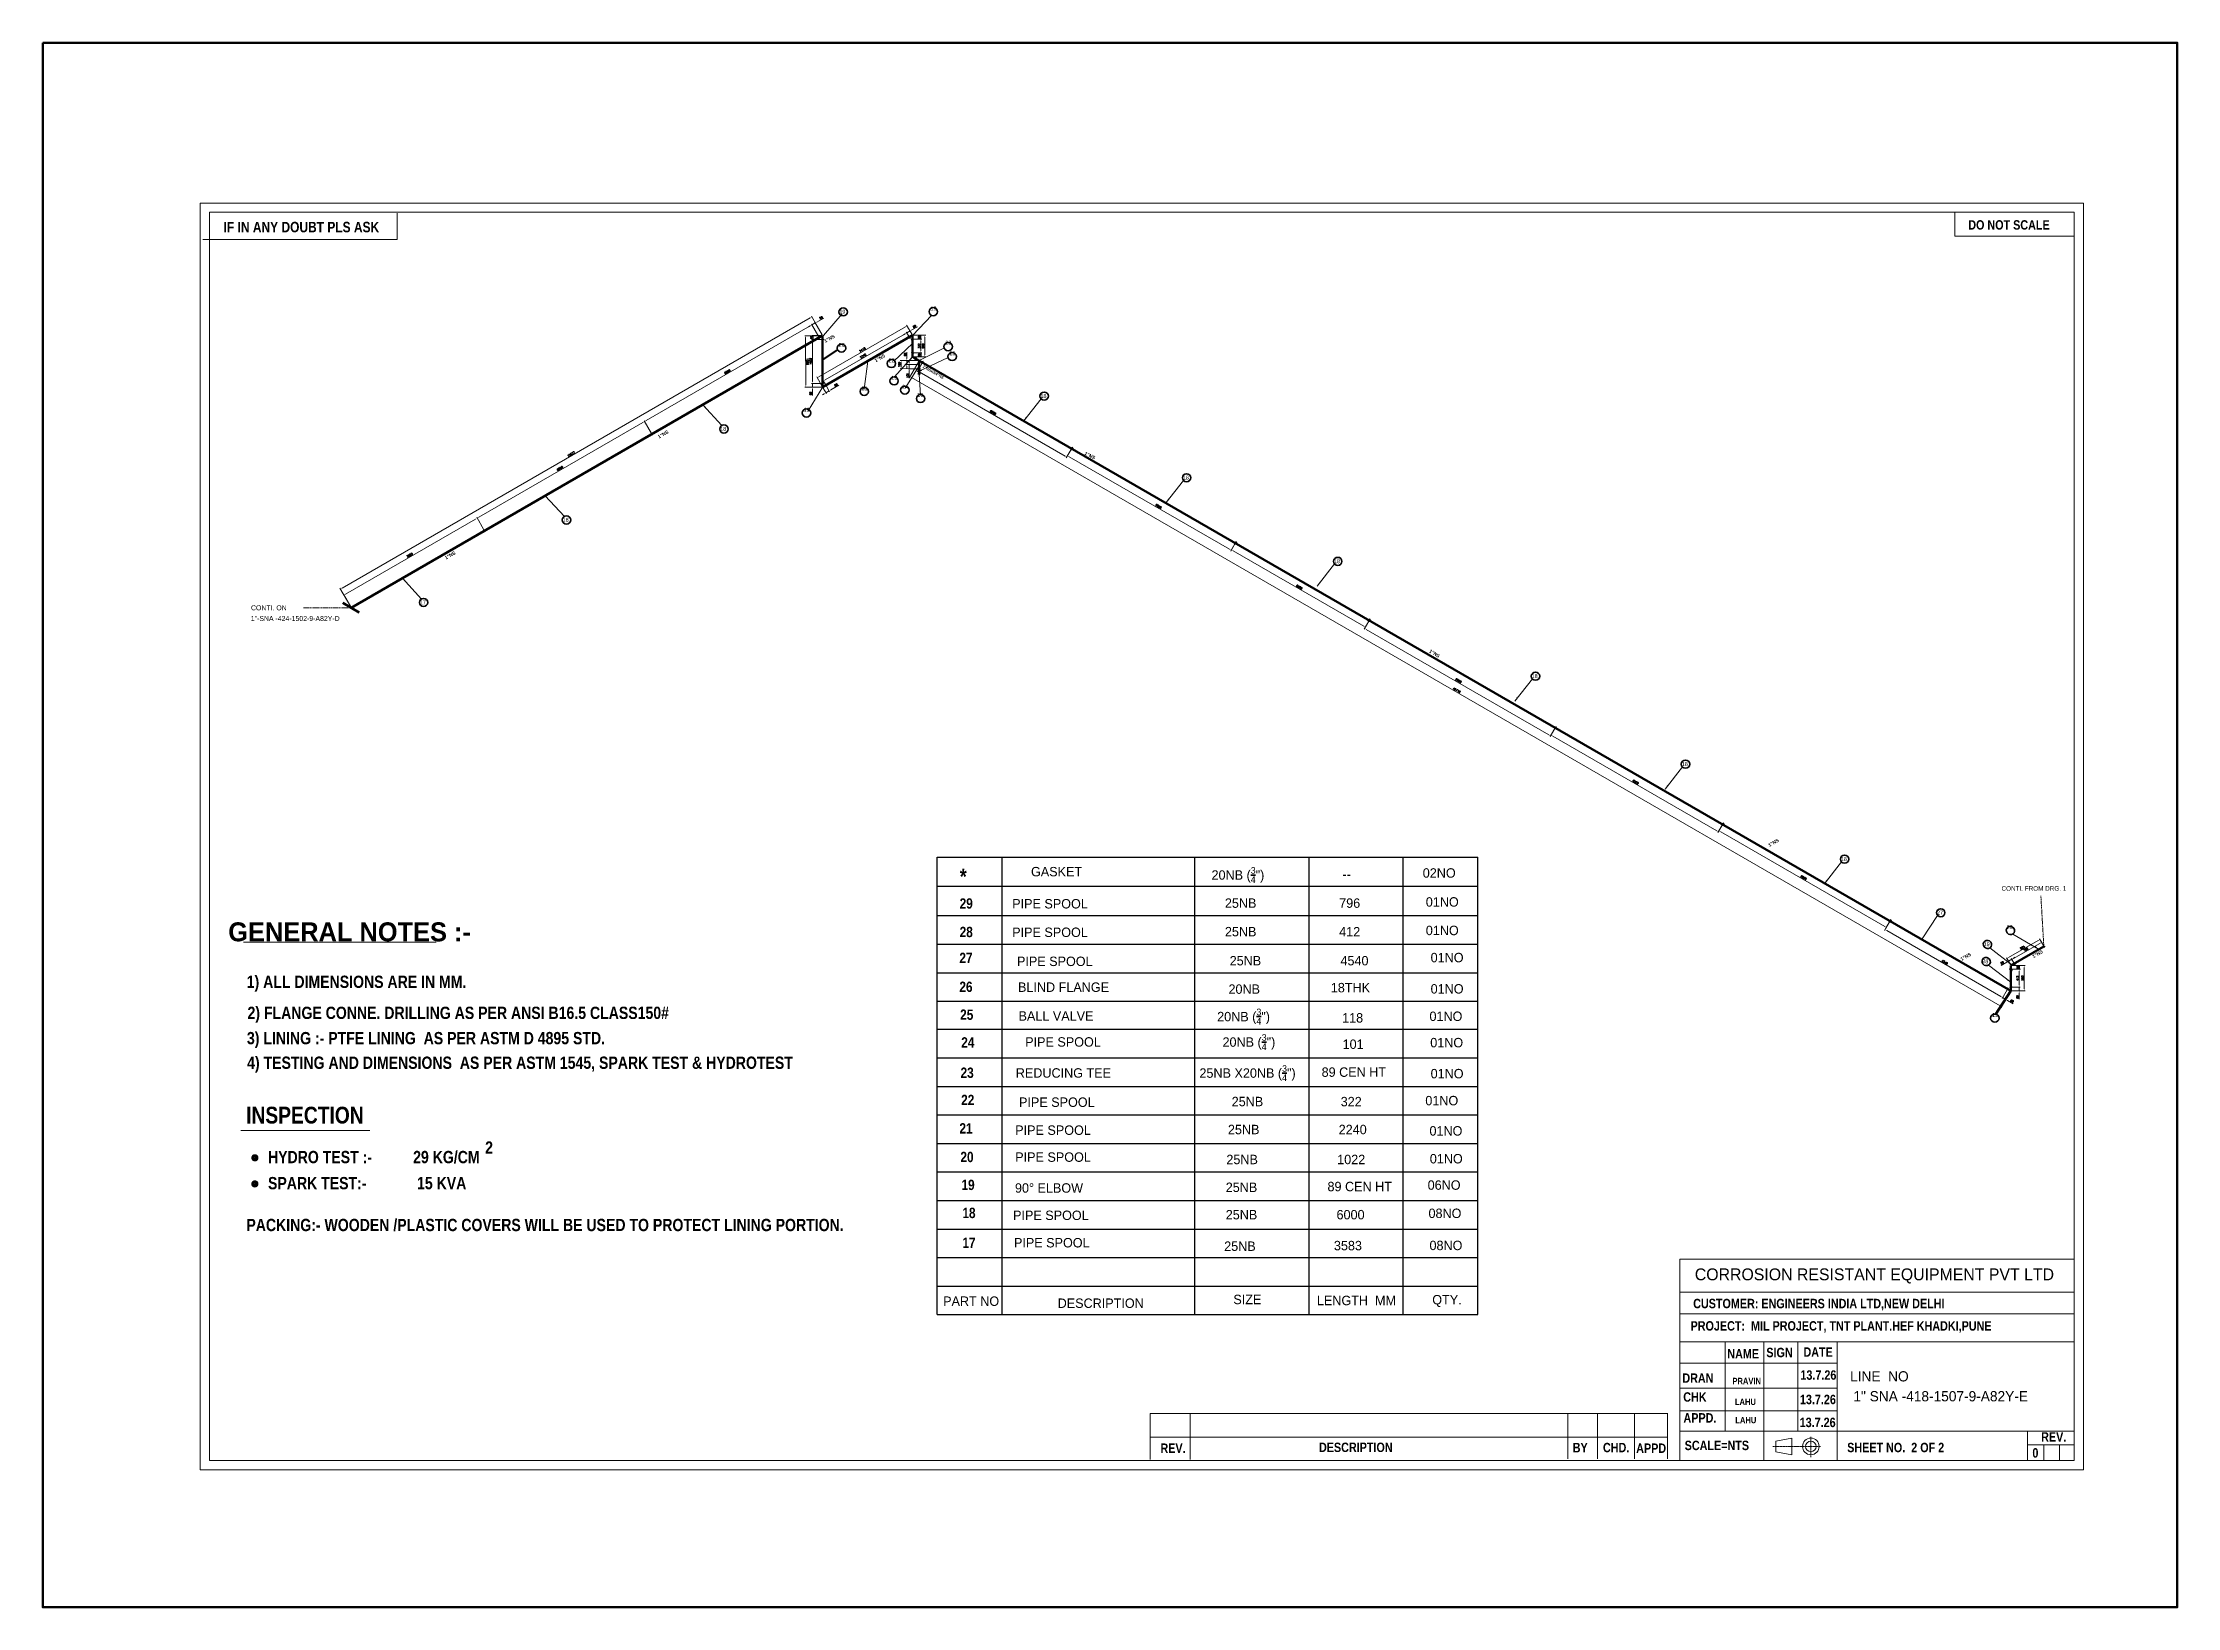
# Model space of a CAD drawing. Extents: x 111418 to 267280, y -151895 to -98368.
# Drawn here: x 178718 to 228410, y -135054 to -98628 of the extents above; entities that cross this region are included whole.
import ezdxf

# ---------------------------------------------------------------- set-up
doc = ezdxf.new("R2010")
doc.units = 0
doc.header["$MEASUREMENT"] = 0
doc.linetypes.add('CENTER', pattern=[2, 1.25, -0.25, 0.25, -0.25])
doc.linetypes.add('HIDDEN', pattern=[0.375, 0.25, -0.125])
doc.layers.get('0').update_dxf_attribs({"lineweight": 5})
doc.layers.get('DEFPOINTS').update_dxf_attribs({"lineweight": 5})
doc.layers.add('TEXT', color=4, linetype='Continuous', lineweight=5)
doc.styles.add('CHEM', font='isocp.shx')
doc.styles.add('MtXpl_Arial_Narrow', font='ARIALNB.TTF')
doc.styles.add('romans', font='romans.shx')
doc.styles.get("Standard").update_dxf_attribs({"font": 'romans.shx'})
doc.dimstyles.new('CHEM@123', dxfattribs={"dimscale": 26, "dimtxt": 1, "dimasz": 1, "dimexe": 0.5, "dimexo": 0.5, "dimgap": 0.4, "dimtad": 1, "dimdec": 0, "dimzin": 12, "dimdsep": 46, "dimtxsty": 'CHEM', "dimcen": 0.09, "dimclrd": 251, "dimclre": 251, "dimclrt": 3, "dimadec": 1, "dimazin": 2, "dimtfac": 1, "dimtdec": 0, "dimtmove": 0, "dimatfit": 3, "dimfxl": 0.18, "dimtolj": 1, "dimtzin": 0, "dimlwd": -1, "dimlwe": -1, "dimarcsym": 0})

msp = doc.modelspace()

# ---------------------------------------------------------------- texts
at = {"color": 7, "style": 'MtXpl_Arial_Narrow'}
for s, height, p in [('IF IN ANY DOUBT PLS ASK', 243.253, (182929.7, -103042.1)), ('DO NOT SCALE', 218.927, (223543.6, -102979.6)), ('2', 286, (189018.3, -124492.3)), ('HYDRO TEST :-', 286.011, (183963.2, -124714.8)), ('29 KG/CM', 286.01, (187342, -124714.8)), ('SPARK TEST:-', 286.011, (183963.2, -125322)), (' 15 KVA', 286.01, (187342, -125322))]:
    msp.add_text(s, height=height, dxfattribs=at).set_placement(p)
for s, height, rotation, p in [('1"NS', 79.53, 29.4104, (196937.8, -105617.5)), ('1"NS', 79.53, 29.4104, (198111.5, -106068.8)), ('1"NSX3/4"NS', 63.622, 330.14049, (199194.9, -106185.3)), ('1"NS', 79.53, 29.4104, (193065.9, -107844)), ('1"NS', 79.53, 332.81689, (202961.8, -108213.8)), ('1"NS', 79.53, 29.4104, (188106.3, -110661.1)), ('1"NS', 79.53, 329.4104, (210985.4, -112816.4)), ('1"NS', 79.53, 29.4104, (218914.8, -117351.7)), ('1"NS', 79.53, 29.4104, (223389.9, -120006.2)), ('1"NS', 79.53, 29.4104, (225061.1, -119942.8))]:
    msp.add_text(s, height=height, rotation=rotation, dxfattribs=at).set_placement(p)
at = {"color": 0, "style": 'MtXpl_Arial_Narrow'}
msp.add_text('INSPECTION', height=390.75, dxfattribs=at).set_placement((183454.7, -123790.9))
at = {"color": 3, "char_height": 91.408, "attachment_point": 5}
for s, insert in [('\\pt91.40793; {\\fMS PGothic|b0|i0|c0|p34;19}', (197302.6, -104892.9)), ('\\pt91.40793; {\\fMS PGothic|b0|i0|c0|p34;18}', (201983.7, -106852.8)), ('\\pt91.40793; {\\fMS PGothic|b0|i0|c0|p34;18}', (194528.3, -107619.4)), ('\\pt91.40793; {\\fMS PGothic|b0|i0|c0|p34;18}', (190861.3, -109737.2)), ('\\pt91.40793; {\\fMS PGothic|b0|i0|c0|p34;18}', (208815.2, -110700.6)), ('\\pt91.40793; {\\fMS PGothic|b0|i0|c0|p34;17}', (187536.1, -111656.7)), ('\\pt91.40793; {\\fMS PGothic|b0|i0|c0|p34;18}', (213417.2, -113373.8)), ('\\pt91.40793; {\\fMS PGothic|b0|i0|c0|p34;18}', (216913.8, -115422.1)), ('\\pt91.40793; {\\fMS PGothic|b0|i0|c0|p34;18}', (220615.7, -117633.6)), ('\\pt91.40793; {\\fMS PGothic|b0|i0|c0|p34;27}', (222852.4, -118881.2))]:
    msp.add_mtext(s, dxfattribs=dict(at, insert=insert))
for s, insert, width in [('\\pt91.40793; {\\fMS PGothic|b0|i0|c0|p34;19}', (199457.4, -104815), 150.861), ('\\pt91.40793; {\\fMS PGothic|b0|i0|c0|p34;20}', (197319.2, -105663.4), 150.861), ('\\pt91.40793; {\\fMS PGothic|b0|i0|c0|p34;23}', (199801.4, -105614.7), 150.861), ('\\pt91.40793; {\\fMS PGothic|b0|i0|c0|p34;25}', (199896.9, -105858.9), 150.861), ('\\pt91.40793; {\\fMS PGothic|b0|i0|c0|p34;22}', (198480.8, -106022.4), 150.861), ('\\pt91.40793; {\\fMS PGothic|b0|i0|c0|p34;21}', (197851.1, -106672.7), 150.861), ('\\pt91.40793; {\\fMS PGothic|b0|i0|c0|p34;19}', (198543, -106427.1), 150.861), ('\\pt91.40793; {\\fMS PGothic|b0|i0|c0|p34;24}', (198795.7, -106639.6), 150.861), ('\\pt91.40793; {\\fMS PGothic|b0|i0|c0|p34;26}', (199149.9, -106829.2), 150.861), ('\\pt91.40793; {\\fMS PGothic|b0|i0|c0|p34;19}', (196503.3, -107173.7), 150.861), ('\\pt91.40793; {\\fMS PGothic|b0|i0|c0|p34;18}', (205297.9, -108753.8), 450.616), ('\\pt91.40793; {\\fMS PGothic|b0|i0|c0|p34;19}', (224167.9, -121262.2), 150.861)]:
    msp.add_mtext(s, dxfattribs=dict(at, insert=insert, width=width))
at = {"color": 3, "lineweight": 20, "attachment_point": 5}
for s, insert, char_height in [(' {\\fLeelawadee UI Semilight|b0|i0|c0|p34; CONTI. ON  }', (183920.8, -111785), 116.521), (' {\\fLeelawadee UI Semilight|b0|i0|c0|p34;1"-SNA -424-1502-9-A82Y-D}', (184556.9, -112034.4), 116.521), (' {\\fLeelawadee UI Semilight|b0|i0|c0|p34; CONTI. FROM DRG. 1}', (225015, -118318.1), 106.811), (' {\\fLeelawadee UI Semilight|b0|i0|c0|p34; LINE  NO}', (221348.6, -129678.3), 238.338), (' {\\fLeelawadee UI Semilight|b0|i0|c0|p34;1" SNA -418-1507-9-A82Y-E}', (222819.8, -130141.9), 238.338)]:
    msp.add_mtext(s, dxfattribs=dict(at, insert=insert, char_height=char_height))
at = {"color": 7, "lineweight": 35, "attachment_point": 5, "style": 'MtXpl_Arial_Narrow'}
for s, insert, char_height in [('*', (200148.3, -118039.2), 359.9), ('{\\fMS UI Gothic|b0|i0|c0|p34;GASKET}', (202319.9, -117928.8), 219.36), ('{\\fMS UI Gothic|b0|i0|c0|p34;02NO}', (211228.5, -117959.5), 219.36), ('29', (200217.3, -118669.6), 239.92), ('{\\fMS UI Gothic|b0|i0|c0|p34;PIPE SPOOL }', (202167.7, -118676.1), 219.36), ('{\\fMS UI Gothic|b0|i0|c0|p34;01NO}', (211299.1, -118633.4), 219.36), ('28', (200217.3, -119333.8), 239.92), ('{\\fMS UI Gothic|b0|i0|c0|p34;PIPE SPOOL }', (202167.7, -119340.3), 219.36), ('{\\fMS UI Gothic|b0|i0|c0|p34;01NO}', (211299.1, -119297.6), 219.36), ('27', (200211.5, -119934.9), 239.92), ('{\\fMS UI Gothic|b0|i0|c0|p34;PIPE SPOOL }', (202279.1, -120016.6), 219.36), ('{\\fMS UI Gothic|b0|i0|c0|p34;01NO}', (211411.5, -119929.3), 219.36), ('26', (200211.5, -120609.4), 239.92), ('{\\fMS UI Gothic|b0|i0|c0|p34;BLIND FLANGE}', (202482.3, -120618.1), 219.36), ('{\\fMS UI Gothic|b0|i0|c0|p34;01NO}', (211411.5, -120657), 219.36), ('25', (200229.2, -121258.3), 239.92), ('24', (200254.2, -121902.8), 239.92), ('23', (200238.4, -122610.3), 239.92), ('22', (200252.5, -123242.1), 239.92), ('{\\fMS UI Gothic|b0|i0|c0|p34;PIPE SPOOL }', (202326.2, -123295.6), 219.36), ('{\\fMS UI Gothic|b0|i0|c0|p34;01NO}', (211287.7, -123259.4), 219.36), ('21', (200211.8, -123903.6), 239.92), ('{\\fMS UI Gothic|b0|i0|c0|p34;PIPE SPOOL }', (202238.1, -123947), 219.36), ('{\\fMS UI Gothic|b0|i0|c0|p34;01NO}', (211384.6, -123963.7), 219.36), ('20', (200235.5, -124571.5), 239.92), ('{\\fMS UI Gothic|b0|i0|c0|p34;PIPE SPOOL }', (202238.1, -124574.3), 219.36), ('{\\fMS UI Gothic|b0|i0|c0|p34;01NO}', (211392.2, -124612.2), 219.36), ('19', (200260.3, -125221), 239.92), ('{\\fMS UI Gothic|b0|i0|c0|p34;PIPE SPOOL }', (202187.7, -125929.5), 219.36), ('{\\fMS UI Gothic|b0|i0|c0|p34;08NO}', (211362, -125882.9), 219.36), ('{\\fMS UI Gothic|b0|i0|c0|p34;SIZE}', (206761.7, -127888.7), 219.36), ('{\\fMS UI Gothic|b0|i0|c238|p34;QTY.}', (211408.4, -127923.5), 219.36)]:
    msp.add_mtext(s, dxfattribs=dict(at, insert=insert, char_height=char_height))
at = {"color": 3, "lineweight": 35, "char_height": 219.36, "attachment_point": 5, "style": 'MtXpl_Arial_Narrow'}
for s, insert, width in [('\\A1;{\\fMS UI Gothic|b0|i0|c0|p34;20NB (\\H0.7x;\\S3/4;\\H1.42857x;")}', (206542.1, -118005.2), 2326.229), ('\\A1;{\\fMS UI Gothic|b0|i0|c0|p34;20NB (\\H0.7x;\\S3/4;\\H1.42857x;")}', (206673.3, -121301.6), 2326.229), ('{\\fMS UI Gothic|b0|i0|c0|p34;118}', (209212.3, -121332.3), 438.218), ('\\A1;{\\fMS UI Gothic|b0|i0|c0|p34; 20NB (\\H0.7x;\\S3/4;\\H1.42857x;")}', (206756.9, -121895.1), 2326.229), ('{\\fMS UI Gothic|b0|i0|c0|p34;101}', (209223.3, -121945.9), 438.218), ('\\A1;{\\fMS UI Gothic|b0|i0|c0|p34;25NB X20NB (\\H0.7x;\\S3/4;\\H1.42857x;")}', (206766.2, -122616.9), 2326.229), ('{\\fMS UI Gothic|b0|i0|c0|p34;89 CEN HT}', (209240.5, -122595.6), 4862.693), ('{\\fMS UI Gothic|b0|i0|c0|p34;25NB}', (206625.2, -125277.4), 438.218), ('{\\fMS UI Gothic|b0|i0|c0|p34;89 CEN HT}', (209377.1, -125259.4), 2735.159), ('{\\fMS UI Gothic|b0|i0|c0|p34;25NB}', (206589.1, -126648.1), 438.218)]:
    msp.add_mtext(s, dxfattribs=dict(at, insert=insert, width=width))
at = {"color": 7, "lineweight": 35, "char_height": 219.36, "attachment_point": 5, "style": 'MtXpl_Arial_Narrow'}
for s, insert, width in [('{\\fMS UI Gothic|b0|i0|c0|p34;--}', (209073.3, -117987.2), 2735.159), ('{\\fMS UI Gothic|b0|i0|c0|p34;25NB}', (206605.7, -118661.3), 438.218), ('{\\fMS UI Gothic|b0|i0|c0|p34;796}', (209143.9, -118661.1), 2735.159), ('{\\fMS UI Gothic|b0|i0|c0|p34;25NB}', (206605.7, -119325.6), 438.218), ('{\\fMS UI Gothic|b0|i0|c0|p34;412}', (209143.9, -119325.4), 2735.159), ('{\\fMS UI Gothic|b0|i0|c0|p34;25NB}', (206717.1, -120001.8), 438.218), ('{\\fMS UI Gothic|b0|i0|c0|p34;4540}', (209255.3, -120001.6), 2735.159), ('{\\fMS UI Gothic|b0|i0|c0|p34;20NB}', (206689.1, -120663.6), 438.218), ('{\\fMS UI Gothic|b0|i0|c0|p34;18THK}', (209161.1, -120628.9), 438.218), ('{\\fMS UI Gothic|b0|i0|c0|p34;25NB}', (206764.2, -123280.9), 438.218), ('{\\fMS UI Gothic|b0|i0|c0|p34;322}', (209179.2, -123282.8), 2735.159), ('{\\fMS UI Gothic|b0|i0|c0|p34;25NB}', (206676.1, -123932.3), 438.218), ('{\\fMS UI Gothic|b0|i0|c0|p34;2240}', (209214.3, -123932.1), 2735.159), ('{\\fMS UI Gothic|b0|i0|c0|p34;25NB}', (206640.7, -124629.9), 438.218), ('{\\fMS UI Gothic|b0|i0|c0|p34;1022}', (209178.9, -124629.7), 2735.159), ('{\\fMS UI Gothic|b0|i0|c0|p34;25NB}', (206625.7, -125914.7), 438.218), ('{\\fMS UI Gothic|b0|i0|c0|p34;6000}', (209163.9, -125914.5), 2735.159)]:
    msp.add_mtext(s, dxfattribs=dict(at, insert=insert, width=width))
at = {"insert": (185862.7, -119331.4), "char_height": 442.074, "attachment_point": 5, "style": 'romans'}
msp.add_mtext('\\A1;{\\f@HP Simplified Hans Light|b1|i0|c0|p34;GENERAL NOTES :-}', dxfattribs=at)
at = {"color": 3, "insert": (224509.5, -119220), "char_height": 91.408, "width": 25.876, "attachment_point": 5, "rotation": 0.33617}
msp.add_mtext('\\pt91.40793; {\\fMS PGothic|b0|i0|c0|p34;29}', dxfattribs=at)
at = {"color": 3, "char_height": 91.408, "attachment_point": 5}
for s, insert, rotation in [('\\pt91.40793; {\\fMS PGothic|b0|i0|c0|p34;19}', (223941.3, -119615.5), 357.63494), ('\\pt91.40793; {\\fMS PGothic|b0|i0|c0|p34;28}', (223909.7, -120011.2), 355.23674)]:
    msp.add_mtext(s, dxfattribs=dict(at, insert=insert, rotation=rotation))
at = {"color": 7, "attachment_point": 5, "style": 'MtXpl_Arial_Narrow'}
for s, insert, char_height in [('\\A1;1) ALL DIMENSIONS ARE IN MM.', (186024.9, -120534.6), 286.011), ('\\A1;2) FLANGE CONNE. DRILLING AS PER ANSI B16.5 CLASS150#', (188391.4, -121257.3), 286.011), ('\\A1;3) LINING :- PTFE LINING  AS PER ASTM D 4895 STD.', (187641, -121846.2), 286.011), ('\\A1;4) TESTING AND DIMENSIONS  AS PER ASTM 1545, SPARK TEST & HYDROTEST  ', (189829.6, -122418.6), 286.011), ('\\A1;  PACKING:- WOODEN /PLASTIC COVERS WILL BE USED TO PROTECT LINING PORTION.', (190320.8, -126157.4), 286.011), ('CUSTOMER: ENGINEERS INDIA LTD,NEW DELHI  ', (220065, -128006.3), 218.927), ('PROJECT:  MIL PROJECT, TNT PLANT.HEF KHADKI,PUNE', (220582.5, -128526.7), 218.927), ('NAME', (218304.3, -129152), 218.93), ('SIGN', (219149.5, -129123.3), 218.93), ('DATE', (220048.6, -129110.6), 218.93), ('DRAN', (217249.7, -129717.3), 218.93), ('13.7.26', (220055.1, -129648.2), 218.93), ('CHK', (217180.3, -130159), 218.93), ('PRAVIN', (218385.8, -129785.5), 147.85), ('13.7.26', (220043.5, -130217.1), 218.93), ('APPD.', (217296.7, -130643.7), 218.93), ('LAHU', (218355.9, -130271), 147.85), ('LAHU', (218365.5, -130695.9), 147.85), ('13.7.26', (220037.7, -130751.1), 218.93), ('SCALE=NTS', (217691.1, -131286.3), 218.93), ('REV.', (225532.8, -131088.1), 218.93), ('REV.', (205031.4, -131349.6), 218.93), ('DESCRIPTION', (209286, -131331.2), 218.927), ('BY', (214510.7, -131336.8), 218.93), ('CHD.', (215346.9, -131336.8), 218.93), ('APPD', (216161.7, -131349.6), 218.93), ('0', (225106.6, -131460.1), 218.9)]:
    msp.add_mtext(s, dxfattribs=dict(at, insert=insert, char_height=char_height))
at = {"color": 3, "lineweight": 35, "attachment_point": 5, "style": 'MtXpl_Arial_Narrow'}
for s, insert, char_height in [('{\\fMS UI Gothic|b0|i0|c0|p34;BALL VALVE}', (202307.2, -121287), 219.36), ('{\\fMS UI Gothic|b0|i0|c0|p34;01NO}', (211384.6, -121295.1), 219.36), ('{\\fMS UI Gothic|b0|i0|c0|p34; PIPE SPOOL}', (202429.4, -121893.5), 219.36), ('{\\fMS UI Gothic|b0|i0|c0|p34;01NO}', (211402.1, -121909.2), 219.36), ('{\\fMS UI Gothic|b0|i0|c0|p34; REDUCING TEE}', (202438.7, -122615.4), 219.36), ('{\\fMS UI Gothic|b0|i0|c0|p34;01NO}', (211411.5, -122631.1), 219.36), ('{\\fMS UI Gothic|b0|i0|c0|p34;90%%D ELBOW}', (202144.3, -125293.1), 219.36), ('{\\fMS UI Gothic|b0|i0|c0|p34;06NO}', (211342.3, -125225.3), 219.36), ('18', (200281.5, -125874), 239.92), ('17', (200281.5, -126565.7), 239.92), ('{\\fMS UI Gothic|b0|i0|c0|p34;PIPE SPOOL }', (202209, -126567.6), 219.36), ('{\\fMS UI Gothic|b0|i0|c0|p34;3583}', (209102.8, -126634.6), 219.36), ('{\\fMS UI Gothic|b0|i0|c0|p34;08NO}', (211384.9, -126630.8), 219.36)]:
    msp.add_mtext(s, dxfattribs=dict(at, insert=insert, char_height=char_height))
at = {"color": 4, "lineweight": 20, "insert": (221359.1, -127340.5), "char_height": 275.855, "attachment_point": 5}
msp.add_mtext('{\\fMS UI Gothic|b0|i0|c0|p34;CORROSION RESISTANT EQUIPMENT PVT LTD}', dxfattribs=at)
at = {"color": 7, "lineweight": 25, "char_height": 219.36, "attachment_point": 5, "style": 'MtXpl_Arial_Narrow'}
for s, insert in [('{\\fMS UI Gothic|b0|i0|c0|p34;PART NO}', (200331.8, -127928.3)), ('{\\fMS UI Gothic|b0|i0|c0|p34;DESCRIPTION}', (203348.2, -127975.8)), ('{\\fMS UI Gothic|b0|i0|c0|p34;LENGTH  MM}', (209301.9, -127912.3))]:
    msp.add_mtext(s, dxfattribs=dict(at, insert=insert))
at = {"color": 7, "insert": (221854, -131335), "char_height": 218.927, "width": 2260.79, "attachment_point": 5, "style": 'MtXpl_Arial_Narrow'}
msp.add_mtext('SHEET NO.  2 OF 2', dxfattribs=at)

# ---------------------------------------------------------------- blocks, each defined once
blk = doc.blocks.new('*D924')
at = {"layer": 'DEFPOINTS', "color": 0, "lineweight": 50, "ltscale": 100, "transparency": 16777216}
for p in [(224536, -120111), (224536, -120701), (224846, -120701)]:
    blk.add_point(p, dxfattribs=at)
at = {"layer": 'TEXT', "color": 2, "ltscale": 100, "transparency": 16777216}
for p, q in [((224559, -120111), (224868, -120111)), ((224846, -120156), (224846, -120656)), ((224559, -120701), (224868, -120701))]:
    blk.add_line(p, q, dxfattribs=at)
at = {"layer": 'TEXT', "color": 2, "lineweight": 50, "ltscale": 100, "transparency": 16777216}
for points in [[(224838, -120156), (224853, -120156), (224846, -120111)], [(224838, -120656), (224853, -120656), (224846, -120701)]]:
    blk.add_solid(points, dxfattribs=at)
at = {"layer": 'TEXT', "color": 0, "lineweight": 20, "ltscale": 100, "transparency": 16777216, "insert": (224805, -120406), "char_height": 45, "attachment_point": 5, "rotation": 90, "style": 'romans'}
blk.add_mtext('\\A1;590', dxfattribs=at)
blk = doc.blocks.new('*D925')
at = {"layer": 'DEFPOINTS', "color": 0, "lineweight": 50, "ltscale": 100, "transparency": 16777216}
for p in [(198968, -105439), (198968, -105939), (199251, -105939)]:
    blk.add_point(p, dxfattribs=at)
at = {"layer": 'TEXT', "color": 2, "ltscale": 100, "transparency": 16777216}
for p, q in [((198990, -105439), (199274, -105439)), ((199251, -105484), (199251, -105894)), ((198990, -105939), (199274, -105939))]:
    blk.add_line(p, q, dxfattribs=at)
at = {"layer": 'TEXT', "color": 2, "lineweight": 50, "ltscale": 100, "transparency": 16777216}
for points in [[(199244, -105484), (199259, -105484), (199251, -105439)], [(199244, -105894), (199259, -105894), (199251, -105939)]]:
    blk.add_solid(points, dxfattribs=at)
at = {"layer": 'TEXT', "color": 0, "lineweight": 20, "ltscale": 100, "transparency": 16777216, "insert": (199211, -105689), "char_height": 45, "attachment_point": 5, "rotation": 90, "style": 'romans'}
blk.add_mtext('\\A1;500', dxfattribs=at)
blk = doc.blocks.new('*D938')
at = {"layer": 'DEFPOINTS', "color": 0, "lineweight": 50, "ltscale": 100, "transparency": 16777216}
for p in [(199123, -106029), (224536, -120701), (224322, -121073)]:
    blk.add_point(p, dxfattribs=at)
at = {"layer": 'TEXT', "color": 2, "ltscale": 100, "transparency": 16777216}
for p, q in [((199112, -106048), (198897, -106420)), ((198947, -106423), (224283, -121051)), ((224525, -120721), (224310, -121093))]:
    blk.add_line(p, q, dxfattribs=at)
at = {"layer": 'TEXT', "color": 2, "lineweight": 50, "ltscale": 100, "transparency": 16777216}
for points in [[(198951, -106417), (198943, -106430), (198908, -106401)], [(224286, -121044), (224279, -121057), (224322, -121073)]]:
    blk.add_solid(points, dxfattribs=at)
at = {"layer": 'TEXT', "color": 0, "lineweight": 20, "ltscale": 100, "transparency": 16777216, "insert": (211635, -113702), "char_height": 45, "attachment_point": 5, "rotation": 329.9996, "style": 'romans'}
blk.add_mtext('\\A1;40718', dxfattribs=at)
blk = doc.blocks.new('*D939')
at = {"layer": 'DEFPOINTS', "color": 0, "lineweight": 50, "ltscale": 100, "transparency": 16777216}
for p in [(198968, -105439), (198968, -105528), (199161, -105439)]:
    blk.add_point(p, dxfattribs=at)
at = {"layer": 'TEXT', "color": 2, "ltscale": 100, "transparency": 16777216}
for p, q in [((198990, -105439), (199184, -105439)), ((198990, -105528), (199184, -105528)), ((199161, -105528), (199161, -105439))]:
    blk.add_line(p, q, dxfattribs=at)
at = {"layer": 'TEXT', "color": 0, "lineweight": 20, "ltscale": 100, "transparency": 16777216, "insert": (199121, -105490), "char_height": 45, "attachment_point": 5, "rotation": 90, "style": 'romans'}
blk.add_mtext('\\A1;89', dxfattribs=at)
blk = doc.blocks.new('*D940')
at = {"layer": 'DEFPOINTS', "color": 0, "lineweight": 50, "ltscale": 100, "transparency": 16777216}
for p in [(198968, -105528), (198968, -105850), (199161, -105850)]:
    blk.add_point(p, dxfattribs=at)
at = {"layer": 'TEXT', "color": 2, "ltscale": 100, "transparency": 16777216}
for p, q in [((198990, -105528), (199184, -105528)), ((199161, -105573), (199161, -105805)), ((198990, -105850), (199184, -105850))]:
    blk.add_line(p, q, dxfattribs=at)
at = {"layer": 'TEXT', "color": 2, "lineweight": 50, "ltscale": 100, "transparency": 16777216}
for points in [[(199154, -105573), (199169, -105573), (199161, -105528)], [(199154, -105805), (199169, -105805), (199161, -105850)]]:
    blk.add_solid(points, dxfattribs=at)
at = {"layer": 'TEXT', "color": 0, "lineweight": 20, "ltscale": 100, "transparency": 16777216, "insert": (199121, -105689), "char_height": 45, "attachment_point": 5, "rotation": 90, "style": 'romans'}
blk.add_mtext('\\A1;322', dxfattribs=at)
blk = doc.blocks.new('*D941')
at = {"layer": 'DEFPOINTS', "color": 0, "lineweight": 50, "ltscale": 100, "transparency": 16777216}
for p in [(198968, -105850), (198968, -105939), (199165, -105939)]:
    blk.add_point(p, dxfattribs=at)
at = {"layer": 'TEXT', "color": 2, "ltscale": 100, "transparency": 16777216}
for p, q in [((198990, -105850), (199187, -105850)), ((198990, -105939), (199187, -105939)), ((199165, -105850), (199165, -105939))]:
    blk.add_line(p, q, dxfattribs=at)
at = {"layer": 'TEXT', "color": 0, "lineweight": 20, "ltscale": 100, "transparency": 16777216, "insert": (199124, -105901), "char_height": 45, "attachment_point": 5, "rotation": 90, "style": 'romans'}
blk.add_mtext('\\A1;89', dxfattribs=at)
blk = doc.blocks.new('*D942')
at = {"layer": 'DEFPOINTS', "color": 0, "lineweight": 50, "ltscale": 100, "transparency": 16777216}
for p in [(198842, -105221), (198968, -105439), (196874, -106648)]:
    blk.add_point(p, dxfattribs=at)
at = {"layer": 'TEXT', "color": 2, "ltscale": 100, "transparency": 16777216}
for p, q in [((196786, -106407), (198803, -105243)), ((198956, -105420), (198830, -105201)), ((196862, -106629), (196736, -106410))]:
    blk.add_line(p, q, dxfattribs=at)
at = {"layer": 'TEXT', "color": 2, "lineweight": 50, "ltscale": 100, "transparency": 16777216}
for points in [[(198799, -105237), (198806, -105250), (198842, -105221)], [(196783, -106401), (196790, -106414), (196747, -106430)]]:
    blk.add_solid(points, dxfattribs=at)
at = {"layer": 'TEXT', "color": 0, "lineweight": 20, "ltscale": 100, "transparency": 16777216, "insert": (197800, -105776), "char_height": 45, "attachment_point": 5, "rotation": 30, "style": 'romans'}
blk.add_mtext('\\A1;2418', dxfattribs=at)
blk = doc.blocks.new('*D943')
at = {"layer": 'DEFPOINTS', "color": 0, "lineweight": 50, "ltscale": 100, "transparency": 16777216}
for p in [(198910, -105339), (198891, -105484), (198968, -105439)]:
    blk.add_point(p, dxfattribs=at)
at = {"layer": 'TEXT', "color": 2, "ltscale": 100, "transparency": 16777216}
for p, q in [((198833, -105383), (198910, -105339)), ((198956, -105420), (198898, -105319)), ((198949, -105316), (199080, -105240)), ((198794, -105406), (198755, -105428)), ((198879, -105464), (198821, -105364))]:
    blk.add_line(p, q, dxfattribs=at)
at = {"layer": 'TEXT', "color": 2, "lineweight": 50, "ltscale": 100, "transparency": 16777216}
for points in [[(198945, -105310), (198952, -105323), (198910, -105339)], [(198790, -105399), (198797, -105412), (198833, -105383)]]:
    blk.add_solid(points, dxfattribs=at)
at = {"layer": 'TEXT', "color": 0, "lineweight": 20, "ltscale": 100, "transparency": 16777216, "insert": (199013, -105232), "char_height": 45, "attachment_point": 5, "rotation": 30, "style": 'romans'}
blk.add_mtext('\\A1;89', dxfattribs=at)
blk = doc.blocks.new('*D944')
at = {"layer": 'DEFPOINTS', "color": 0, "lineweight": 50, "ltscale": 100, "transparency": 16777216}
for p in [(198833, -105383), (198891, -105484), (196951, -106604)]:
    blk.add_point(p, dxfattribs=at)
at = {"layer": 'TEXT', "color": 2, "ltscale": 100, "transparency": 16777216}
for p, q in [((196932, -106481), (198794, -105406)), ((198879, -105464), (198821, -105364)), ((196939, -106584), (196881, -106484))]:
    blk.add_line(p, q, dxfattribs=at)
at = {"layer": 'TEXT', "color": 2, "lineweight": 50, "ltscale": 100, "transparency": 16777216}
for points in [[(198790, -105399), (198797, -105412), (198833, -105383)], [(196928, -106474), (196935, -106487), (196893, -106503)]]:
    blk.add_solid(points, dxfattribs=at)
at = {"layer": 'TEXT', "color": 0, "lineweight": 20, "ltscale": 100, "transparency": 16777216, "insert": (197819, -105922), "char_height": 45, "attachment_point": 5, "rotation": 30, "style": 'romans'}
blk.add_mtext('\\A1;2240', dxfattribs=at)
blk = doc.blocks.new('*D926')
at = {"layer": 'DEFPOINTS', "color": 0, "lineweight": 50, "ltscale": 100, "transparency": 16777216}
for p in [(196651, -105537), (196874, -105448), (196874, -105537)]:
    blk.add_point(p, dxfattribs=at)
at = {"layer": 'TEXT', "color": 2, "ltscale": 100, "transparency": 16777216}
for p, q in [((196851, -105448), (196629, -105448)), ((196851, -105537), (196629, -105537)), ((196651, -105448), (196651, -105537))]:
    blk.add_line(p, q, dxfattribs=at)
at = {"layer": 'TEXT', "color": 0, "lineweight": 20, "ltscale": 100, "transparency": 16777216, "insert": (196611, -105485), "char_height": 45, "attachment_point": 5, "rotation": 90, "style": 'romans'}
blk.add_mtext('\\A1;89', dxfattribs=at)
blk = doc.blocks.new('*D928')
at = {"layer": 'DEFPOINTS', "color": 0, "lineweight": 50, "ltscale": 100, "transparency": 16777216}
for p in [(196635, -106648), (196874, -106559), (196874, -106648)]:
    blk.add_point(p, dxfattribs=at)
at = {"layer": 'TEXT', "color": 2, "ltscale": 100, "transparency": 16777216}
for p, q in [((196851, -106559), (196613, -106559)), ((196851, -106648), (196613, -106648)), ((196635, -106514), (196635, -106469)), ((196635, -106559), (196635, -106648)), ((196635, -106693), (196635, -106845))]:
    blk.add_line(p, q, dxfattribs=at)
at = {"layer": 'TEXT', "color": 2, "lineweight": 50, "ltscale": 100, "transparency": 16777216}
for points in [[(196628, -106514), (196643, -106514), (196635, -106559)], [(196628, -106693), (196643, -106693), (196635, -106648)]]:
    blk.add_solid(points, dxfattribs=at)
at = {"layer": 'TEXT', "color": 0, "lineweight": 20, "ltscale": 100, "transparency": 16777216, "insert": (196595, -106792), "char_height": 45, "attachment_point": 5, "rotation": 90, "style": 'romans'}
blk.add_mtext('\\A1;89', dxfattribs=at)
blk = doc.blocks.new('*D929')
at = {"layer": 'DEFPOINTS', "color": 0, "lineweight": 50, "ltscale": 100, "transparency": 16777216}
for p in [(196874, -106648), (196951, -106604), (197027, -106735)]:
    blk.add_point(p, dxfattribs=at)
at = {"layer": 'TEXT', "color": 2, "ltscale": 100, "transparency": 16777216}
for p, q in [((196911, -106802), (196872, -106825)), ((196885, -106668), (196961, -106799)), ((196950, -106780), (197027, -106735)), ((196962, -106623), (197038, -106755)), ((197066, -106713), (197253, -106605))]:
    blk.add_line(p, q, dxfattribs=at)
at = {"layer": 'TEXT', "color": 2, "lineweight": 50, "ltscale": 100, "transparency": 16777216}
for points in [[(196907, -106796), (196914, -106809), (196950, -106780)], [(197062, -106706), (197069, -106719), (197027, -106735)]]:
    blk.add_solid(points, dxfattribs=at)
at = {"layer": 'TEXT', "color": 0, "lineweight": 20, "ltscale": 100, "transparency": 16777216, "insert": (197186, -106596), "char_height": 45, "attachment_point": 5, "rotation": 30, "style": 'romans'}
blk.add_mtext('\\A1;89', dxfattribs=at)
blk = doc.blocks.new('*D931')
at = {"layer": 'DEFPOINTS', "color": 0, "lineweight": 50, "ltscale": 100, "transparency": 16777216}
for p in [(196623, -105014), (196874, -105448), (185899, -111784)]:
    blk.add_point(p, dxfattribs=at)
at = {"layer": 'TEXT', "color": 2, "ltscale": 100, "transparency": 16777216}
for p, q in [((185688, -111328), (196584, -105037)), ((196862, -105429), (196612, -104995)), ((185888, -111765), (185637, -111331))]:
    blk.add_line(p, q, dxfattribs=at)
at = {"layer": 'TEXT', "color": 2, "lineweight": 50, "ltscale": 100, "transparency": 16777216}
for points in [[(196580, -105030), (196588, -105043), (196623, -105014)], [(185684, -111321), (185691, -111334), (185649, -111350)]]:
    blk.add_solid(points, dxfattribs=at)
at = {"layer": 'TEXT', "color": 0, "lineweight": 20, "ltscale": 100, "transparency": 16777216, "insert": (191018, -108204), "char_height": 45, "attachment_point": 5, "rotation": 30, "style": 'romans'}
blk.add_mtext('\\A1;15672', dxfattribs=at)
blk = doc.blocks.new('*D932')
at = {"layer": 'DEFPOINTS', "color": 0, "lineweight": 50, "ltscale": 100, "transparency": 16777216}
for p in [(196626, -105198), (196797, -105493), (196874, -105448)]:
    blk.add_point(p, dxfattribs=at)
at = {"layer": 'TEXT', "color": 2, "ltscale": 100, "transparency": 16777216}
for p, q in [((196587, -105220), (196548, -105243)), ((196785, -105473), (196615, -105178)), ((196626, -105198), (196703, -105153)), ((196862, -105429), (196692, -105134)), ((196742, -105131), (196904, -105038))]:
    blk.add_line(p, q, dxfattribs=at)
at = {"layer": 'TEXT', "color": 2, "lineweight": 50, "ltscale": 100, "transparency": 16777216}
for points in [[(196584, -105214), (196591, -105227), (196626, -105198)], [(196739, -105124), (196746, -105137), (196703, -105153)]]:
    blk.add_solid(points, dxfattribs=at)
at = {"layer": 'TEXT', "color": 0, "lineweight": 20, "ltscale": 100, "transparency": 16777216, "insert": (196838, -105029), "char_height": 45, "attachment_point": 5, "rotation": 30, "style": 'romans'}
blk.add_mtext('\\A1;89', dxfattribs=at)
blk = doc.blocks.new('*D933')
at = {"layer": 'DEFPOINTS', "color": 0, "lineweight": 50, "ltscale": 100, "transparency": 16777216}
for p in [(225303, -119669), (224443, -119951), (224536, -120111)]:
    blk.add_point(p, dxfattribs=at)
at = {"layer": 'TEXT', "color": 2, "ltscale": 100, "transparency": 16777216}
for p, q in [((225171, -119531), (224482, -119928)), ((225292, -119649), (225199, -119489)), ((224525, -120092), (224432, -119931))]:
    blk.add_line(p, q, dxfattribs=at)
at = {"layer": 'TEXT', "color": 2, "lineweight": 50, "ltscale": 100, "transparency": 16777216}
for points in [[(225167, -119524), (225175, -119537), (225210, -119508)], [(224479, -119922), (224486, -119935), (224443, -119951)]]:
    blk.add_solid(points, dxfattribs=at)
at = {"layer": 'TEXT', "color": 0, "lineweight": 20, "ltscale": 100, "transparency": 16777216, "insert": (224806, -119694), "char_height": 45, "attachment_point": 5, "rotation": 30, "style": 'romans'}
blk.add_mtext('\\A1;885', dxfattribs=at)
blk = doc.blocks.new('*D934')
at = {"layer": 'DEFPOINTS', "color": 0, "lineweight": 50, "ltscale": 100, "transparency": 16777216}
for p in [(224478, -120010), (224536, -120111), (224613, -120067)]:
    blk.add_point(p, dxfattribs=at)
at = {"layer": 'TEXT', "color": 2, "ltscale": 100, "transparency": 16777216}
for p, q in [((224439, -120033), (224308, -120109)), ((224525, -120092), (224467, -119991)), ((224555, -119966), (224478, -120010)), ((224602, -120047), (224544, -119946)), ((224594, -119943), (224633, -119921))]:
    blk.add_line(p, q, dxfattribs=at)
at = {"layer": 'TEXT', "color": 2, "lineweight": 50, "ltscale": 100, "transparency": 16777216}
for points in [[(224435, -120026), (224443, -120039), (224478, -120010)], [(224590, -119937), (224598, -119950), (224555, -119966)]]:
    blk.add_solid(points, dxfattribs=at)
at = {"layer": 'TEXT', "color": 0, "lineweight": 20, "ltscale": 100, "transparency": 16777216, "insert": (224333, -120047), "char_height": 45, "attachment_point": 5, "rotation": 30, "style": 'romans'}
blk.add_mtext('\\A1;89', dxfattribs=at)
blk = doc.blocks.new('*D946')
at = {"layer": 'DEFPOINTS', "color": 0, "lineweight": 50, "ltscale": 100, "transparency": 16777216}
for p in [(225249, -119575), (225303, -119669), (224613, -120067)]:
    blk.add_point(p, dxfattribs=at)
at = {"layer": 'TEXT', "color": 2, "ltscale": 100, "transparency": 16777216}
for p, q in [((224598, -119951), (225210, -119598)), ((225292, -119649), (225237, -119556)), ((224602, -120047), (224548, -119954))]:
    blk.add_line(p, q, dxfattribs=at)
at = {"layer": 'TEXT', "color": 2, "lineweight": 50, "ltscale": 100, "transparency": 16777216}
for points in [[(225206, -119591), (225213, -119604), (225249, -119575)], [(224594, -119944), (224602, -119957), (224559, -119973)]]:
    blk.add_solid(points, dxfattribs=at)
at = {"layer": 'TEXT', "color": 0, "lineweight": 20, "ltscale": 100, "transparency": 16777216, "insert": (224884, -119739), "char_height": 45, "attachment_point": 5, "rotation": 30, "style": 'romans'}
blk.add_mtext('\\A1;796', dxfattribs=at)
blk = doc.blocks.new('*D947')
at = {"layer": 'DEFPOINTS', "color": 0, "lineweight": 50, "ltscale": 100, "transparency": 16777216}
for p in [(224536, -120111), (224536, -120200), (224737, -120200)]:
    blk.add_point(p, dxfattribs=at)
at = {"layer": 'TEXT', "color": 2, "ltscale": 100, "transparency": 16777216}
for p, q in [((224559, -120111), (224760, -120111)), ((224559, -120200), (224760, -120200)), ((224737, -120111), (224737, -120200))]:
    blk.add_line(p, q, dxfattribs=at)
at = {"layer": 'TEXT', "color": 0, "lineweight": 20, "ltscale": 100, "transparency": 16777216, "insert": (224697, -120151), "char_height": 45, "attachment_point": 5, "rotation": 90, "style": 'romans'}
blk.add_mtext('\\A1;89', dxfattribs=at)
blk = doc.blocks.new('*D948')
at = {"layer": 'DEFPOINTS', "color": 0, "lineweight": 50, "ltscale": 100, "transparency": 16777216}
for p in [(224536, -120613), (224536, -120701), (224729, -120701)]:
    blk.add_point(p, dxfattribs=at)
at = {"layer": 'TEXT', "color": 2, "ltscale": 100, "transparency": 16777216}
for p, q in [((224559, -120613), (224751, -120613)), ((224559, -120701), (224751, -120701)), ((224729, -120568), (224729, -120523)), ((224729, -120613), (224729, -120701)), ((224729, -120746), (224729, -120898))]:
    blk.add_line(p, q, dxfattribs=at)
at = {"layer": 'TEXT', "color": 2, "lineweight": 50, "ltscale": 100, "transparency": 16777216}
for points in [[(224721, -120568), (224736, -120568), (224729, -120613)], [(224721, -120746), (224736, -120746), (224729, -120701)]]:
    blk.add_solid(points, dxfattribs=at)
at = {"layer": 'TEXT', "color": 0, "lineweight": 20, "ltscale": 100, "transparency": 16777216, "insert": (224688, -120845), "char_height": 45, "attachment_point": 5, "rotation": 90, "style": 'romans'}
blk.add_mtext('\\A1;89', dxfattribs=at)
blk = doc.blocks.new('*D949')
at = {"layer": 'DEFPOINTS', "color": 0, "lineweight": 50, "ltscale": 100, "transparency": 16777216}
for p in [(224536, -120200), (224729, -120200), (224536, -120613)]:
    blk.add_point(p, dxfattribs=at)
at = {"layer": 'TEXT', "color": 2, "ltscale": 100, "transparency": 16777216}
for p, q in [((224559, -120200), (224751, -120200)), ((224729, -120568), (224729, -120245)), ((224559, -120613), (224751, -120613))]:
    blk.add_line(p, q, dxfattribs=at)
at = {"layer": 'TEXT', "color": 2, "lineweight": 50, "ltscale": 100, "transparency": 16777216}
for points in [[(224721, -120245), (224736, -120245), (224729, -120200)], [(224721, -120568), (224736, -120568), (224729, -120613)]]:
    blk.add_solid(points, dxfattribs=at)
at = {"layer": 'TEXT', "color": 0, "lineweight": 20, "ltscale": 100, "transparency": 16777216, "insert": (224688, -120407), "char_height": 45, "attachment_point": 5, "rotation": 90, "style": 'romans'}
blk.add_mtext('\\A1;412', dxfattribs=at)
blk = doc.blocks.new('*D950')
at = {"layer": 'DEFPOINTS', "color": 0, "lineweight": 50, "ltscale": 100, "transparency": 16777216}
for p in [(199085, -106269), (199199, -106073), (202672, -108078)]:
    blk.add_point(p, dxfattribs=at)
at = {"layer": 'TEXT', "color": 2, "ltscale": 100, "transparency": 16777216}
for p, q in [((199188, -106092), (199074, -106289)), ((202519, -108252), (199124, -106292)), ((202660, -108097), (202547, -108294))]:
    blk.add_line(p, q, dxfattribs=at)
at = {"layer": 'TEXT', "color": 2, "lineweight": 50, "ltscale": 100, "transparency": 16777216}
for points in [[(199128, -106285), (199121, -106298), (199085, -106269)], [(202523, -108245), (202516, -108258), (202558, -108274)]]:
    blk.add_solid(points, dxfattribs=at)
at = {"layer": 'TEXT', "color": 0, "lineweight": 20, "ltscale": 100, "transparency": 16777216, "insert": (200842, -107237), "char_height": 45, "attachment_point": 5, "rotation": 330, "style": 'romans'}
blk.add_mtext('\\A1;6000', dxfattribs=at)
blk = doc.blocks.new('*D951')
at = {"layer": 'DEFPOINTS', "color": 0, "lineweight": 50, "ltscale": 100, "transparency": 16777216}
for p in [(202672, -108078), (206482, -110278), (206386, -110445)]:
    blk.add_point(p, dxfattribs=at)
at = {"layer": 'TEXT', "color": 2, "ltscale": 100, "transparency": 16777216}
for p, q in [((202660, -108097), (202564, -108265)), ((202614, -108268), (206347, -110423)), ((206471, -110297), (206374, -110465))]:
    blk.add_line(p, q, dxfattribs=at)
at = {"layer": 'TEXT', "color": 2, "lineweight": 50, "ltscale": 100, "transparency": 16777216}
for points in [[(202618, -108261), (202610, -108274), (202575, -108245)], [(206350, -110416), (206343, -110429), (206386, -110445)]]:
    blk.add_solid(points, dxfattribs=at)
at = {"layer": 'TEXT', "color": 0, "lineweight": 20, "ltscale": 100, "transparency": 16777216, "insert": (204694, -109421), "char_height": 45, "attachment_point": 5, "rotation": 330, "style": 'romans'}
blk.add_mtext('\\A1;6000', dxfattribs=at)
blk = doc.blocks.new('*D952')
at = {"layer": 'DEFPOINTS', "color": 0, "lineweight": 50, "ltscale": 100, "transparency": 16777216}
for p in [(206482, -110278), (206391, -110436), (209600, -112078)]:
    blk.add_point(p, dxfattribs=at)
at = {"layer": 'TEXT', "color": 2, "ltscale": 100, "transparency": 16777216}
for p, q in [((206471, -110297), (206380, -110455)), ((209470, -112213), (206430, -110458)), ((209589, -112097), (209498, -112255))]:
    blk.add_line(p, q, dxfattribs=at)
at = {"layer": 'TEXT', "color": 2, "lineweight": 50, "ltscale": 100, "transparency": 16777216}
for points in [[(206434, -110452), (206426, -110465), (206391, -110436)], [(209474, -112207), (209466, -112220), (209509, -112236)]]:
    blk.add_solid(points, dxfattribs=at)
at = {"layer": 'TEXT', "color": 0, "lineweight": 20, "ltscale": 100, "transparency": 16777216, "insert": (207970, -111301), "char_height": 45, "attachment_point": 5, "rotation": 330, "style": 'romans'}
blk.add_mtext('\\A1;6000 ', dxfattribs=at)
blk = doc.blocks.new('*D953')
at = {"layer": 'DEFPOINTS', "color": 0, "lineweight": 50, "ltscale": 100, "transparency": 16777216}
for p in [(209600, -112078), (213822, -114765), (213930, -114578)]:
    blk.add_point(p, dxfattribs=at)
at = {"layer": 'TEXT', "color": 2, "ltscale": 100, "transparency": 16777216}
for p, q in [((209589, -112097), (209481, -112284)), ((209531, -112287), (213783, -114742)), ((213919, -114597), (213811, -114784))]:
    blk.add_line(p, q, dxfattribs=at)
at = {"layer": 'TEXT', "color": 2, "lineweight": 50, "ltscale": 100, "transparency": 16777216}
for points in [[(209535, -112281), (209527, -112294), (209492, -112265)], [(213787, -114736), (213779, -114749), (213822, -114765)]]:
    blk.add_solid(points, dxfattribs=at)
at = {"layer": 'TEXT', "color": 0, "lineweight": 20, "ltscale": 100, "transparency": 16777216, "insert": (211677, -113480), "char_height": 45, "attachment_point": 5, "rotation": 330, "style": 'romans'}
blk.add_mtext('\\A1;6000', dxfattribs=at)
blk = doc.blocks.new('*D954')
at = {"layer": 'DEFPOINTS', "color": 0, "lineweight": 50, "ltscale": 100, "transparency": 16777216}
for p in [(213930, -114578), (217728, -117000), (217827, -116828)]:
    blk.add_point(p, dxfattribs=at)
at = {"layer": 'TEXT', "color": 2, "ltscale": 100, "transparency": 16777216}
for p, q in [((213919, -114597), (213820, -114769)), ((213870, -114772), (217689, -116977)), ((217816, -116847), (217717, -117019))]:
    blk.add_line(p, q, dxfattribs=at)
at = {"layer": 'TEXT', "color": 2, "lineweight": 50, "ltscale": 100, "transparency": 16777216}
for points in [[(213874, -114766), (213866, -114779), (213831, -114750)], [(217693, -116971), (217685, -116984), (217728, -117000)]]:
    blk.add_solid(points, dxfattribs=at)
at = {"layer": 'TEXT', "color": 0, "lineweight": 20, "ltscale": 100, "transparency": 16777216, "insert": (215800, -115840), "char_height": 45, "attachment_point": 5, "rotation": 330, "style": 'romans'}
blk.add_mtext('\\A1;6000', dxfattribs=at)
blk = doc.blocks.new('*D955')
at = {"layer": 'DEFPOINTS', "color": 0, "lineweight": 50, "ltscale": 100, "transparency": 16777216}
for p in [(217827, -116828), (221639, -119226), (221724, -119078)]:
    blk.add_point(p, dxfattribs=at)
at = {"layer": 'TEXT', "color": 2, "ltscale": 100, "transparency": 16777216}
for p, q in [((217816, -116847), (217730, -116996)), ((217780, -116999), (221600, -119204)), ((221713, -119097), (221627, -119246))]:
    blk.add_line(p, q, dxfattribs=at)
at = {"layer": 'TEXT', "color": 2, "lineweight": 50, "ltscale": 100, "transparency": 16777216}
for points in [[(217784, -116992), (217777, -117005), (217741, -116976)], [(221603, -119197), (221596, -119210), (221639, -119226)]]:
    blk.add_solid(points, dxfattribs=at)
at = {"layer": 'TEXT', "color": 0, "lineweight": 20, "ltscale": 100, "transparency": 16777216, "insert": (219710, -118066), "char_height": 45, "attachment_point": 5, "rotation": 330, "style": 'romans'}
blk.add_mtext('\\A1;6000', dxfattribs=at)
blk = doc.blocks.new('*D956')
at = {"layer": 'DEFPOINTS', "color": 0, "lineweight": 50, "ltscale": 100, "transparency": 16777216}
for p in [(221724, -119078), (224459, -120657), (224343, -120857)]:
    blk.add_point(p, dxfattribs=at)
at = {"layer": 'TEXT', "color": 2, "ltscale": 100, "transparency": 16777216}
for p, q in [((221713, -119097), (221597, -119298)), ((221647, -119301), (224304, -120835)), ((224448, -120676), (224332, -120877))]:
    blk.add_line(p, q, dxfattribs=at)
at = {"layer": 'TEXT', "color": 2, "lineweight": 50, "ltscale": 100, "transparency": 16777216}
for points in [[(221651, -119294), (221644, -119307), (221609, -119278)], [(224308, -120828), (224301, -120841), (224343, -120857)]]:
    blk.add_solid(points, dxfattribs=at)
at = {"layer": 'TEXT', "color": 0, "lineweight": 20, "ltscale": 100, "transparency": 16777216, "insert": (222996, -120033), "char_height": 45, "attachment_point": 5, "rotation": 330, "style": 'romans'}
blk.add_mtext('\\A1;4540', dxfattribs=at)
blk = doc.blocks.new('*D957')
at = {"layer": 'DEFPOINTS', "color": 0, "lineweight": 50, "ltscale": 100, "transparency": 16777216}
for p in [(224459, -120657), (224536, -120701), (224419, -120904)]:
    blk.add_point(p, dxfattribs=at)
at = {"layer": 'TEXT', "color": 2, "ltscale": 100, "transparency": 16777216}
for p, q in [((224448, -120676), (224331, -120879)), ((224525, -120721), (224408, -120923)), ((224303, -120837), (224264, -120814)), ((224342, -120859), (224419, -120904)), ((224458, -120926), (224590, -121002))]:
    blk.add_line(p, q, dxfattribs=at)
at = {"layer": 'TEXT', "color": 2, "lineweight": 50, "ltscale": 100, "transparency": 16777216}
for points in [[(224307, -120830), (224300, -120843), (224342, -120859)], [(224462, -120920), (224455, -120933), (224419, -120904)]]:
    blk.add_solid(points, dxfattribs=at)
at = {"layer": 'TEXT', "color": 0, "lineweight": 20, "ltscale": 100, "transparency": 16777216, "insert": (224564, -120940), "char_height": 45, "attachment_point": 5, "rotation": 330, "style": 'romans'}
blk.add_mtext('\\A1;89', dxfattribs=at)
blk = doc.blocks.new('*D958')
at = {"layer": 'DEFPOINTS', "color": 0, "lineweight": 50, "ltscale": 100, "transparency": 16777216}
for p in [(196626, -105198), (196797, -105493), (192899, -107743)]:
    blk.add_point(p, dxfattribs=at)
at = {"layer": 'TEXT', "color": 2, "ltscale": 100, "transparency": 16777216}
for p, q in [((192768, -107425), (196587, -105220)), ((196785, -105473), (196615, -105178)), ((192888, -107723), (192718, -107428))]:
    blk.add_line(p, q, dxfattribs=at)
at = {"layer": 'TEXT', "color": 2, "lineweight": 50, "ltscale": 100, "transparency": 16777216}
for points in [[(196584, -105214), (196591, -105227), (196626, -105198)], [(192764, -107419), (192772, -107432), (192729, -107448)]]:
    blk.add_solid(points, dxfattribs=at)
at = {"layer": 'TEXT', "color": 0, "lineweight": 20, "ltscale": 100, "transparency": 16777216, "insert": (194657, -106288), "char_height": 45, "attachment_point": 5, "rotation": 30, "style": 'romans'}
blk.add_mtext('\\A1;6000', dxfattribs=at)
blk = doc.blocks.new('*D959')
at = {"layer": 'DEFPOINTS', "color": 0, "lineweight": 50, "ltscale": 100, "transparency": 16777216}
for p in [(192729, -107448), (192899, -107743), (189002, -109993)]:
    blk.add_point(p, dxfattribs=at)
at = {"layer": 'TEXT', "color": 2, "ltscale": 100, "transparency": 16777216}
for p, q in [((188871, -109675), (192690, -107470)), ((192888, -107723), (192718, -107428)), ((188991, -109973), (188821, -109678))]:
    blk.add_line(p, q, dxfattribs=at)
at = {"layer": 'TEXT', "color": 2, "lineweight": 50, "ltscale": 100, "transparency": 16777216}
for points in [[(192686, -107464), (192694, -107477), (192729, -107448)], [(188867, -109669), (188875, -109682), (188832, -109698)]]:
    blk.add_solid(points, dxfattribs=at)
at = {"layer": 'TEXT', "color": 0, "lineweight": 20, "ltscale": 100, "transparency": 16777216, "insert": (190760, -108538), "char_height": 45, "attachment_point": 5, "rotation": 30, "style": 'romans'}
blk.add_mtext('\\A1;6000', dxfattribs=at)
blk = doc.blocks.new('*D945')
at = {"layer": 'DEFPOINTS', "color": 0, "lineweight": 50, "ltscale": 100, "transparency": 16777216}
for p in [(189002, -109993), (185729, -111489), (185899, -111784)]:
    blk.add_point(p, dxfattribs=at)
at = {"layer": 'TEXT', "color": 2, "ltscale": 100, "transparency": 16777216}
for p, q in [((188793, -109720), (185768, -111467)), ((188991, -109973), (188821, -109678)), ((185888, -111765), (185718, -111470))]:
    blk.add_line(p, q, dxfattribs=at)
at = {"layer": 'TEXT', "color": 2, "lineweight": 50, "ltscale": 100, "transparency": 16777216}
for points in [[(188789, -109714), (188797, -109727), (188832, -109698)], [(185764, -111460), (185772, -111473), (185729, -111489)]]:
    blk.add_solid(points, dxfattribs=at)
at = {"layer": 'TEXT', "color": 0, "lineweight": 20, "ltscale": 100, "transparency": 16777216, "insert": (187260, -110559), "char_height": 45, "attachment_point": 5, "rotation": 30, "style": 'romans'}
blk.add_mtext('\\A1;3583', dxfattribs=at)
blk = doc.blocks.new('*D965')
at = {"layer": 'DEFPOINTS', "color": 0, "lineweight": 50, "ltscale": 100, "transparency": 16777216}
for p in [(196874, -105448), (196483, -106647), (196878, -106646)]:
    blk.add_point(p, dxfattribs=at)
at = {"layer": 'TEXT', "color": 2, "ltscale": 100, "transparency": 16777216}
for p, q in [((196851, -105449), (196457, -105450)), ((196479, -105495), (196483, -106602)), ((196855, -106646), (196461, -106648))]:
    blk.add_line(p, q, dxfattribs=at)
at = {"layer": 'TEXT', "color": 2, "lineweight": 50, "ltscale": 100, "transparency": 16777216}
for points in [[(196487, -105495), (196472, -105495), (196479, -105450)], [(196490, -106602), (196475, -106603), (196483, -106647)]]:
    blk.add_solid(points, dxfattribs=at)
at = {"layer": 'TEXT', "color": 0, "lineweight": 20, "ltscale": 100, "transparency": 16777216, "insert": (196522, -106049), "char_height": 45, "attachment_point": 5, "rotation": 270.1891, "style": 'romans'}
blk.add_mtext('\\A1;1200', dxfattribs=at)
blk = doc.blocks.new('*D966')
at = {"layer": 'DEFPOINTS', "color": 0, "lineweight": 50, "ltscale": 100, "transparency": 16777216}
for p in [(196874, -105537), (196635, -106559), (196874, -106559)]:
    blk.add_point(p, dxfattribs=at)
at = {"layer": 'TEXT', "color": 2, "ltscale": 100, "transparency": 16777216}
for p, q in [((196851, -105537), (196613, -105537)), ((196635, -105582), (196635, -106514)), ((196851, -106559), (196613, -106559))]:
    blk.add_line(p, q, dxfattribs=at)
at = {"layer": 'TEXT', "color": 2, "lineweight": 50, "ltscale": 100, "transparency": 16777216}
for points in [[(196628, -105582), (196643, -105582), (196635, -105537)], [(196628, -106514), (196643, -106514), (196635, -106559)]]:
    blk.add_solid(points, dxfattribs=at)
at = {"layer": 'TEXT', "color": 0, "lineweight": 20, "ltscale": 100, "transparency": 16777216, "insert": (196595, -106046), "char_height": 45, "attachment_point": 5, "rotation": 90, "style": 'romans'}
blk.add_mtext('\\A1;1022', dxfattribs=at)
blk = doc.blocks.new('*D967')
at = {"layer": 'DEFPOINTS', "color": 0, "lineweight": 50, "ltscale": 100, "transparency": 16777216}
for p in [(198700, -106216), (199122, -106218), (199123, -106029)]:
    blk.add_point(p, dxfattribs=at)
at = {"layer": 'TEXT', "color": 2, "ltscale": 100, "transparency": 16777216}
for p, q in [((199099, -106218), (198678, -106216)), ((199100, -106029), (198679, -106026)), ((198701, -106072), (198700, -106171))]:
    blk.add_line(p, q, dxfattribs=at)
at = {"layer": 'TEXT', "color": 2, "lineweight": 50, "ltscale": 100, "transparency": 16777216}
for points in [[(198693, -106072), (198708, -106072), (198701, -106027)], [(198693, -106171), (198708, -106171), (198700, -106216)]]:
    blk.add_solid(points, dxfattribs=at)
at = {"layer": 'TEXT', "color": 0, "lineweight": 20, "ltscale": 100, "transparency": 16777216, "insert": (198660, -106121), "char_height": 45, "attachment_point": 5, "rotation": 89.6864, "style": 'romans'}
blk.add_mtext('\\A1;190', dxfattribs=at)
blk = doc.blocks.new('*D968')
at = {"layer": 'DEFPOINTS', "color": 0, "lineweight": 50, "ltscale": 100, "transparency": 16777216}
for p in [(198832, -106028), (199122, -106028), (199122, -106117)]:
    blk.add_point(p, dxfattribs=at)
at = {"layer": 'TEXT', "color": 2, "ltscale": 100, "transparency": 16777216}
for p, q in [((198832, -105983), (198832, -105832)), ((199099, -106028), (198810, -106028)), ((199099, -106117), (198810, -106117)), ((198832, -106117), (198832, -106028)), ((198832, -106162), (198832, -106207))]:
    blk.add_line(p, q, dxfattribs=at)
at = {"layer": 'TEXT', "color": 2, "lineweight": 50, "ltscale": 100, "transparency": 16777216}
for points in [[(198825, -105983), (198840, -105983), (198832, -106028)], [(198825, -106162), (198840, -106162), (198832, -106117)]]:
    blk.add_solid(points, dxfattribs=at)
at = {"layer": 'TEXT', "color": 0, "lineweight": 20, "ltscale": 100, "transparency": 16777216, "insert": (198792, -105885), "char_height": 45, "attachment_point": 5, "rotation": 90, "style": 'romans'}
blk.add_mtext('\\A1;89', dxfattribs=at)
blk = doc.blocks.new('*D969')
at = {"layer": 'DEFPOINTS', "color": 0, "lineweight": 50, "ltscale": 100, "transparency": 16777216}
for p in [(198892, -106218), (199122, -106117), (199122, -106218)]:
    blk.add_point(p, dxfattribs=at)
at = {"layer": 'TEXT', "color": 2, "ltscale": 100, "transparency": 16777216}
for p, q in [((199099, -106117), (198869, -106117)), ((199099, -106218), (198869, -106218)), ((198892, -106072), (198892, -106027)), ((198892, -106117), (198892, -106218)), ((198892, -106263), (198892, -106441))]:
    blk.add_line(p, q, dxfattribs=at)
at = {"layer": 'TEXT', "color": 2, "lineweight": 50, "ltscale": 100, "transparency": 16777216}
for points in [[(198884, -106072), (198899, -106072), (198892, -106117)], [(198884, -106263), (198899, -106263), (198892, -106218)]]:
    blk.add_solid(points, dxfattribs=at)
at = {"layer": 'TEXT', "color": 0, "lineweight": 20, "ltscale": 100, "transparency": 16777216, "insert": (198851, -106375), "char_height": 45, "attachment_point": 5, "rotation": 90, "style": 'romans'}
blk.add_mtext('\\A1;101', dxfattribs=at)

# ---------------------------------------------------------------- dimensions: what is measured, and where the dimension line sits
at = {"layer": 'TEXT', "color": 7, "lineweight": 20, "ltscale": 100}
for base, p1, p2, angle, text, picture, middle in [((196623, -105014.3), (185899.4, -111784.5), (196873.6, -105448.5), 30, '15672', '*D931', (191038.2, -108238.7)), ((206385.7, -110445.1), (202671.7, -108078), (206482.2, -110278), 330, '6000', '*D951', (204673.5, -109456.6))]:
    dim = msp.add_linear_dim(base=base, p1=p1, p2=p2, angle=angle, text=text, dimstyle='CHEM@123', override={"dimscale": 45, "dimtxsty": 'romans', "dimclrd": 2, "dimclre": 2, "dimclrt": 0}, dxfattribs=at)
    dim.commit()
    dim.dimension.update_dxf_attribs({"geometry": picture, "text_midpoint": middle, "dimtype": 161})
for p1, p2, distance, text, picture, middle in [((192899.5, -107743), (196796.6, -105493), 340.6, '6000', '*D958', (194657.4, -106287.9)), ((196873.6, -105448.5), (196877.6, -106646.2), -394.5, '1200', '*D965', (196521.6, -106048.5)), ((199122.9, -106028.9), (224536.2, -120701.5), -429.2, '40718', '*D938', (211635.2, -113701.8)), ((202671.7, -108078), (199198.9, -106073), 226.9, '6000', '*D950', (200842.1, -107236.9)), ((189002.3, -109993), (192899.5, -107743), 340.6, '6000', '*D959', (190760.3, -108537.9)), ((209599.9, -112078), (206482.2, -110278), 182.1, '6000 ', '*D952', (207970.2, -111300.6)), ((209599.9, -112078), (213930, -114578), -215.8, '6000', '*D953', (211677.3, -113479.8)), ((213930, -114578), (217827.1, -116828), -198.2, '6000', '*D954', (215799.7, -115839.6)), ((217827.1, -116828), (221724.2, -119078), -171.3, '6000', '*D955', (219710.3, -118066.3)), ((221724.2, -119078), (224459.2, -120657), -231.4, '4540', '*D956', (222996.2, -120032.8))]:
    dim = msp.add_aligned_dim(p1=p1, p2=p2, distance=distance, text=text, dimstyle='CHEM@123', override={"dimscale": 45, "dimtxsty": 'romans', "dimclrd": 2, "dimclre": 2, "dimclrt": 0}, dxfattribs=at)
    dim.commit()
    dim.dimension.update_dxf_attribs({"geometry": picture, "text_midpoint": middle})
for base, p1, p2, angle, picture, middle in [((196626.2, -105198), (196873.6, -105448.5), (196796.6, -105493), 210, '*D932', (196857.9, -105064.2)), ((198841.5, -105220.9), (196873.6, -106648.5), (198967.7, -105439.5), 30, '*D942', (197820, -105810.7)), ((196635.3, -106559.5), (196873.6, -105537.3), (196873.6, -106559.5), 270, '*D966', (196635.3, -106045.7)), ((196651.3, -105537.3), (196873.6, -105448.5), (196873.6, -105537.3), 270, '*D926', (196651.3, -105485.4)), ((198832.5, -105383.3), (196950.7, -106604), (198890.6, -105484), 30, '*D944', (197839.4, -105956.7)), ((199161.5, -105439.5), (198967.7, -105528.2), (198967.7, -105439.5), 90, '*D939', (199161.5, -105490.1)), ((198700, -106216.2), (199122.9, -106028.9), (199121.8, -106218.5), 269.6864, '*D967', (198700.5, -106121.6)), ((199164.7, -105939.5), (198967.7, -105850.5), (198967.7, -105939.5), 270, '*D941', (199164.7, -105901)), ((197026.6, -106735.4), (196873.6, -106648.5), (196950.7, -106604), 30, '*D929', (197206.7, -106631.5)), ((224737.1, -120200.5), (224536.2, -120111.5), (224536.2, -120200.5), 270, '*D947', (224737.1, -120151.1))]:
    dim = msp.add_linear_dim(base=base, p1=p1, p2=p2, angle=angle, dimstyle='CHEM@123', override={"dimscale": 45, "dimtxsty": 'romans', "dimclrd": 2, "dimclre": 2, "dimclrt": 0}, dxfattribs=at)
    dim.commit()
    dim.dimension.update_dxf_attribs({"geometry": picture, "text_midpoint": middle, "dimtype": 161})
for p1, p2, distance, picture, middle in [((198890.6, -105484), (198967.7, -105439.5), 116.2, '*D943', (199013.5, -105232.1)), ((199121.8, -106117.5), (199121.8, -106028.5), 289.5, '*D968', (198791.8, -105885.1)), ((198967.7, -105439.5), (198967.7, -105939.5), 283.3, '*D925', (199210.5, -105689.5)), ((198967.7, -105528.2), (198967.7, -105850.5), 193.8, '*D940', (199121, -105689.4)), ((199121.8, -106117.5), (199121.8, -106218.5), -229.9, '*D969', (198851.4, -106374.7)), ((196873.6, -106559.5), (196873.6, -106648.5), -238.3, '*D928', (196594.8, -106791.8)), ((189002.3, -109993), (185899.4, -111784.5), -340.6, '*D945', (187260.3, -110558.6)), ((225302.8, -119668.9), (224536.2, -120111.5), -185.7, '*D933', (224806.4, -119694.3)), ((224613.3, -120067), (225302.8, -119668.9), 108.4, '*D946', (224883.6, -119739)), ((224613.3, -120067), (224536.2, -120111.5), -116.7, '*D934', (224333.5, -120047)), ((224536.2, -120111.5), (224536.2, -120701.5), 309.4, '*D924', (224805.1, -120406.5)), ((224536.2305, -120612.9703), (224536.2305, -120200.4757), -192.7554, '*D949', (224688.486, -120406.723)), ((224459.2, -120657), (224536.2, -120701.5), -233.5, '*D957', (224563.9, -120940.3)), ((224536.2305, -120612.9703), (224536.2305, -120701.4757), 192.7554, '*D948', (224688.486, -120844.8328))]:
    dim = msp.add_aligned_dim(p1=p1, p2=p2, distance=distance, dimstyle='CHEM@123', override={"dimscale": 45, "dimtxsty": 'romans', "dimclrd": 2, "dimclre": 2, "dimclrt": 0}, dxfattribs=at)
    dim.commit()
    dim.dimension.update_dxf_attribs({"geometry": picture, "text_midpoint": middle})

# ---------------------------------------------------------------- linework, layer by layer
for p, q in [((183392.6, -119567.8), (187874.9, -119567.8)), ((183330.2, -123955.1), (186337.5, -123955.1))]:
    msp.add_line(p, q)
at = {"lineweight": 20}
for p, q in [((216827.7, -126946.3), (216827.7, -131638.1)), ((216827.7, -126946.3), (226009.1, -126946.3)), ((216827.7, -127720), (226009.1, -127720)), ((216827.7, -128224.3), (226009.1, -128224.3)), ((220494.3, -128215.1), (220494.3, -128224.3)), ((216827.7, -128875.9), (226009.1, -128875.9)), ((217881, -128875.9), (217881, -130953.1)), ((218784.3, -128875.9), (218784.3, -131638.1)), ((219575.9, -128875.9), (219575.9, -130953.1)), ((220494.3, -128875.9), (220494.3, -131638.1)), ((216827.7, -129371.8), (220494.3, -129371.8)), ((216827.7, -129954.4), (220494.3, -129954.4)), ((204498.1, -130543.8), (216544.9, -130543.8)), ((205431.2, -130543.8), (205431.2, -131610.5)), ((214218.5, -130531), (214218.5, -131597.7)), ((214911, -130531), (214911, -131597.7)), ((215776.7, -130531), (215776.7, -131597.7)), ((216544.9, -130531), (216544.9, -131597.7)), ((216827.7, -130478.1), (220494.3, -130478.1)), ((204498.1, -131091.5), (216544.9, -131091.5)), ((216827.7, -130953.1), (226009.1, -130953.1)), ((219067, -131185.8), (219433.1, -131114.6)), ((219067, -131185.8), (219067, -131308.2)), ((219433.1, -131308.2), (219433.1, -131114.6)), ((224923, -130953.1), (224923, -131638.1)), ((219067, -131430.7), (219067, -131308.2)), ((219067, -131430.7), (219433.1, -131501.9)), ((219433.1, -131308.2), (219433.1, -131501.9)), ((224923, -131270.7), (226009.1, -131270.7)), ((225303.8, -131270.7), (225303.8, -131638.1)), ((225669.4, -131270.7), (225669.4, -131638.1))]:
    msp.add_line(p, q, dxfattribs=at)
at = {"color": 2, "linetype": 'CENTER', "lineweight": 20, "ltscale": 3}
for p, q in [((219878.6, -131081.9), (219878.6, -131557.9)), ((218993.4, -131308.2), (220107.2, -131308.2))]:
    msp.add_line(p, q, dxfattribs=at)
at = {"color": 7, "const_width": 81.2}
for points in [[(183614, -124589.3, 1), (183701, -124589.3, 1)], [(183614, -125196.5, 1), (183701, -125196.5, 1)]]:
    msp.add_lwpolyline(points, format="xyb", close=True, dxfattribs=at)
at = {"lineweight": 20}
for radius in [193.7, 122.4]:
    msp.add_circle((219878.6, -131308.2), radius, dxfattribs=at)
at = {"layer": 'TEXT', "color": 7, "lineweight": 20, "ltscale": 100}
for p, q in [((186969.5, -102593.9), (186969.5, -103208)), ((223231, -102576.2), (223231, -103128.9)), ((182447.5, -103208), (186969.5, -103208)), ((223231, -103128.9), (226009.1, -103128.9)), ((198969.4, -105941.4), (198536.7, -106413.8)), ((204498.1, -130543.8), (204498.1, -131610.5))]:
    msp.add_line(p, q, dxfattribs=at)
at = {"layer": 'TEXT', "color": 7, "lineweight": 5, "ltscale": 100}
for p, q in [((196897.3, -105441.9), (197328, -104943.6)), ((198964.4, -105445.8), (199419.1, -104969.3)), ((198965.9, -105630.1), (198529.3, -106046.2)), ((199122.9, -106028.9), (199710.5, -105735.2)), ((197927.2, -106041.6), (197841.2, -106691.6)), ((199121.3, -106152), (198799.3, -106670.1)), ((199118.3, -106275.9), (199793.2, -105956.1)), ((196882.6, -106638.7), (196534.2, -107197.6)), ((199121.8, -106349.9), (199154.5, -106830.4)), ((194083.1, -107058.7), (194529.8, -107542.8)), ((201556.7, -107434.9), (201962.6, -106916.2)), ((204871, -109335.9), (205276.8, -108817.2)), ((190416.1, -109176.5), (190862.8, -109660.5)), ((208388.2, -111282.7), (208794, -110764)), ((187090.9, -111096), (187537.7, -111580)), ((212990.2, -113955.9), (213396.1, -113437.2)), ((216486.8, -116004.3), (216892.7, -115485.5)), ((220188.7, -118215.8), (220594.5, -117697)), ((222470.5, -119489.4), (222831.2, -118944.6)), ((224565.1, -120101.6), (224042.7, -119700.5)), ((225182.5, -119732.9), (224577.7, -119379.4)), ((224535.7, -120501.8), (224013.2, -120100.8))]:
    msp.add_line(p, q, dxfattribs=at)
at = {"layer": 'TEXT', "color": 4, "lineweight": 50, "ltscale": 100}
for p, q in [((185899.4, -111784.5), (196873.6, -105448.5)), ((196771.9, -105478.7), (196817.8, -105505.2)), ((196852.1, -105524.9), (196898, -105551.4)), ((196873.6, -106648.5), (198967.7, -105439.5)), ((196873.6, -105448.5), (196873.6, -106648.5)), ((198920.5, -105501.2), (198859.6, -105466.1)), ((198938.4, -105545.1), (198986.9, -105517.1)), ((198940.5, -105866.2), (198990.9, -105837.1)), ((198967.7, -105439.5), (198967.7, -105939.5)), ((198967.7, -105939.5), (224536.2, -120701.5)), ((199014.8, -106001.3), (199068.5, -105970.3)), ((199110.8, -106224.8), (199132.7, -106212.2)), ((199110.8, -106342.8), (199132.7, -106330.2)), ((199110.8, -106347.7), (199132.7, -106335.1)), ((199111.2, -106340.5), (199132, -106216.1)), ((199111.2, -106340.5), (199132.3, -106328.3)), ((199111.5, -106228), (199132, -106216.1)), ((199111.5, -106228), (199132.3, -106328.3)), ((199121.8, -106142.5), (199121.8, -106028.5)), ((199121.8, -106142.5), (199121.8, -106218.5)), ((199121.8, -106336.5), (199121.8, -106352.8)), ((199132.7, -106335.1), (199132.7, -106343.7)), ((199168.9, -106090.3), (199222.7, -106059.3)), ((196852.1, -106547), (196898, -106573.5)), ((196923.3, -106588.1), (196970.3, -106615.3)), ((199110.8, -106356.3), (199132.7, -106343.7)), ((199110.8, -106347.7), (199110.8, -106356.3)), ((192874.8, -107728.7), (192920.7, -107755.2)), ((202641.8, -108095.3), (202703, -108059.9)), ((188977.7, -109978.7), (189023.6, -110005.2)), ((206452.3, -110295.3), (206513.6, -110259.9)), ((185703.6, -111671.5), (186083.2, -111890.6)), ((209570, -112095.3), (209631.2, -112059.9)), ((213900.1, -114595.3), (213961.4, -114559.9)), ((217797.2, -116845.3), (217858.5, -116809.9)), ((221694.3, -119095.3), (221755.6, -119059.9)), ((224536.2, -120111.5), (225302.8, -119668.9)), ((225282.3, -119657), (225325.7, -119682.1)), ((224501.6, -120180.5), (224572.3, -120221.3)), ((224536.2, -120701.5), (224536.2, -120111.5)), ((224586.3, -120051.4), (224645.2, -120085.4)), ((224510.4, -120598.1), (224561.5, -120627.6))]:
    msp.add_line(p, q, dxfattribs=at)
at = {"layer": 'TEXT', "color": 3, "lineweight": 50, "ltscale": 100}
msp.add_line((196873.6, -106014), (197222.6, -105778.5), dxfattribs=at)
at = {"layer": 'TEXT', "color": 7, "ltscale": 100}
msp.add_line((199113.3, -106122.4), (199129.1, -106113.3), dxfattribs=at)
at = {"layer": 'TEXT', "color": 3, "linetype": 'HIDDEN', "lineweight": 15, "ltscale": 100}
msp.add_line((185899.4, -111784.5), (184784.4, -111784.5), dxfattribs=at)
at = {"layer": 'TEXT', "color": 7, "lineweight": 25, "ltscale": 100}
for p, q in [((199541.5, -128239.5), (199541.5, -117586.2)), ((199541.5, -117586.2), (212125, -117586.2)), ((201054.6, -128239.5), (201054.6, -117586.2)), ((205539.2, -128239.5), (205539.2, -117586.2)), ((208198.1, -128239.5), (208198.1, -117586.2)), ((210389.1, -128239.5), (210389.1, -117586.2)), ((212125, -128239.5), (212125, -117586.2)), ((199541.5, -118268.8), (212125, -118268.8)), ((199541.5, -118951.3), (212125, -118951.3)), ((199541.5, -119615.5), (212125, -119615.5)), ((199541.5, -120279.8), (212125, -120279.8)), ((199541.5, -120944), (212125, -120944)), ((199541.5, -121597.2), (212125, -121597.2)), ((199541.5, -122261.4), (212125, -122261.4)), ((199541.5, -122925.7), (212125, -122925.7)), ((199541.5, -123589.9), (212125, -123589.9)), ((199541.5, -124254.1), (212125, -124254.1)), ((199541.5, -124918.3), (212125, -124918.3)), ((199541.5, -125582.6), (212125, -125582.6)), ((199541.5, -126246.8), (212125, -126246.8)), ((199541.5, -126911), (212125, -126911)), ((199541.5, -127575.3), (212125, -127575.3)), ((199541.5, -128239.5), (212125, -128239.5))]:
    msp.add_line(p, q, dxfattribs=at)
at = {"layer": 'TEXT', "color": 7, "linetype": 'HIDDEN', "lineweight": 15, "ltscale": 100}
msp.add_line((225302.8, -119668.9), (225233.8, -118489.5), dxfattribs=at)
at = {"layer": 'TEXT', "color": 7, "lineweight": 50, "ltscale": 100}
for p, q in [((224536.2, -120701.5), (224178, -121254.2)), ((224484, -120642.7), (224440.5, -120667.7))]:
    msp.add_line(p, q, dxfattribs=at)
at = {"layer": 'TEXT', "color": 3, "lineweight": 50, "ltscale": 100}
msp.add_lwpolyline([(178718.3, -98628), (228410, -98628), (228410, -135054.2), (178718.3, -135054.2)], close=True, dxfattribs=at)
at = {"layer": 'TEXT', "color": 7, "lineweight": 20, "ltscale": 100}
for points in [[(182384.7, -102360.8), (226224.5, -102360.8), (226224.5, -131853.6), (182384.7, -131853.6)], [(182600.2, -102576.2), (226009.1, -102576.2), (226009.1, -131638.1), (182600.2, -131638.1)]]:
    msp.add_lwpolyline(points, close=True, dxfattribs=at)
at = {"layer": 'TEXT', "color": 4, "lineweight": 50, "ltscale": 100}
msp.add_circle((199121.7, -106277.5), 11.3, dxfattribs=at)
at = {"layer": 'TEXT', "color": 3, "lineweight": 35, "ltscale": 100}
for centre, major_axis in [((197352.4, -104895.9), (99.5, 0)), ((199450.9, -104890.4), (99.5, 0)), ((197312.7, -105738.9), (99.5, 0)), ((199798.9, -105704.6), (99.5, 0)), ((199890.4, -105934.3), (99.5, 0)), ((198474.3, -106097.9), (99.5, 0)), ((197844.6, -106748.1), (99.5, 0)), ((198536.5, -106502.5), (99.5, 0)), ((198789.2, -106715.1), (99.5, 0)), ((199155.6, -106914.3), (99.5, 0)), ((202033.5, -106855.7), (99.5, 0)), ((196496.8, -107249.1), (99.5, 0)), ((194578, -107622.4), (99.5, 0)), ((205347.7, -108756.8), (99.5, 0)), ((190911, -109740.2), (99.5, 0)), ((208864.9, -110703.5), (99.5, 0)), ((187585.9, -111659.7), (99.5, 0)), ((213467, -113376.7), (99.5, 0)), ((216963.5, -115425.1), (99.5, 0)), ((220665.4, -117636.6), (99.5, 0)), ((222902.1, -118884.2), (99.5, 0)), ((224525.8, -119299.4), (85.5, -50.8)), ((223990.8, -119620.5), (85.5, -50.8)), ((223961.4, -120020.8), (85.5, -50.8)), ((224161.4, -121337.6), (99.5, 0))]:
    msp.add_ellipse(centre, major_axis=major_axis, ratio=0.9427685, start_param=-1.5707963, end_param=4.712389, dxfattribs=at)
at = {"layer": 'TEXT', "color": 2, "lineweight": 50, "ltscale": 100}
for points in [[(196927.3, -105387.3), (196943.2, -105399.8), (196897.7, -105441.3)], [(198932.7, -105682.8), (198917.6, -105669.4), (198965.4, -105630.6)], [(198997.1, -105392.8), (199012.4, -105406.1), (198964.9, -105445.3)], [(197931.7, -106103.5), (197911.6, -106101.6), (197927.2, -106042)], [(198946.6, -105998.6), (198929.1, -105988.4), (198968.5, -105941)], [(199095.6, -106219.6), (199075.2, -106207.8), (199121, -106152.4)], [(199182.8, -106243.4), (199189.9, -106265.9), (199118.7, -106275.8)], [(199164.5, -105983.5), (199177, -105999.5), (199122.9, -106028.9)], [(196857.9, -106700.9), (196840.3, -106691), (196878.8, -106642.9)], [(199139.5, -106420.6), (199115.9, -106422.5), (199122, -106350.9)], [(194159.1, -107112.4), (194137.7, -107134), (194083.5, -107059.2)], [(201602, -107342), (201629.5, -107361.6), (201557.2, -107434.4)], [(190466.9, -109212.5), (190452.7, -109226.9), (190416.6, -109177)], [(204916.2, -109243), (204943.7, -109262.6), (204871.4, -109335.4)], [(187166.9, -111149.7), (187145.6, -111171.3), (187091.4, -111096.5)], [(208433.4, -111189.8), (208461, -111209.4), (208388.6, -111282.2)], [(213035.5, -113863), (213063, -113882.6), (212990.6, -113955.4)], [(216532, -115911.4), (216559.6, -115930.9), (216487.2, -116003.7)], [(220233.9, -118122.9), (220261.5, -118142.4), (220189.1, -118215.3)], [(222515.7, -119396.5), (222543.3, -119416.1), (222470.9, -119488.9)], [(225089.2, -119688.5), (225108.5, -119660.8), (225182, -119732.5)], [(224471.8, -120057.2), (224491.1, -120029.5), (224564.6, -120101.2)], [(224442.4, -120457.4), (224461.7, -120429.7), (224535.1, -120501.4)], [(224499.4, -120798), (224470.2, -120781), (224535.9, -120702.1)]]:
    msp.add_solid(points, dxfattribs=at)

msp.set_redraw_order([(e.dxf.handle, doc.entitydb.next_handle()) for e in msp.query("TEXT MTEXT ATTDEF DIMENSION ARC_DIMENSION")])  # texts and dimensions are drawn at this point

doc.saveas('drawing.dxf')
